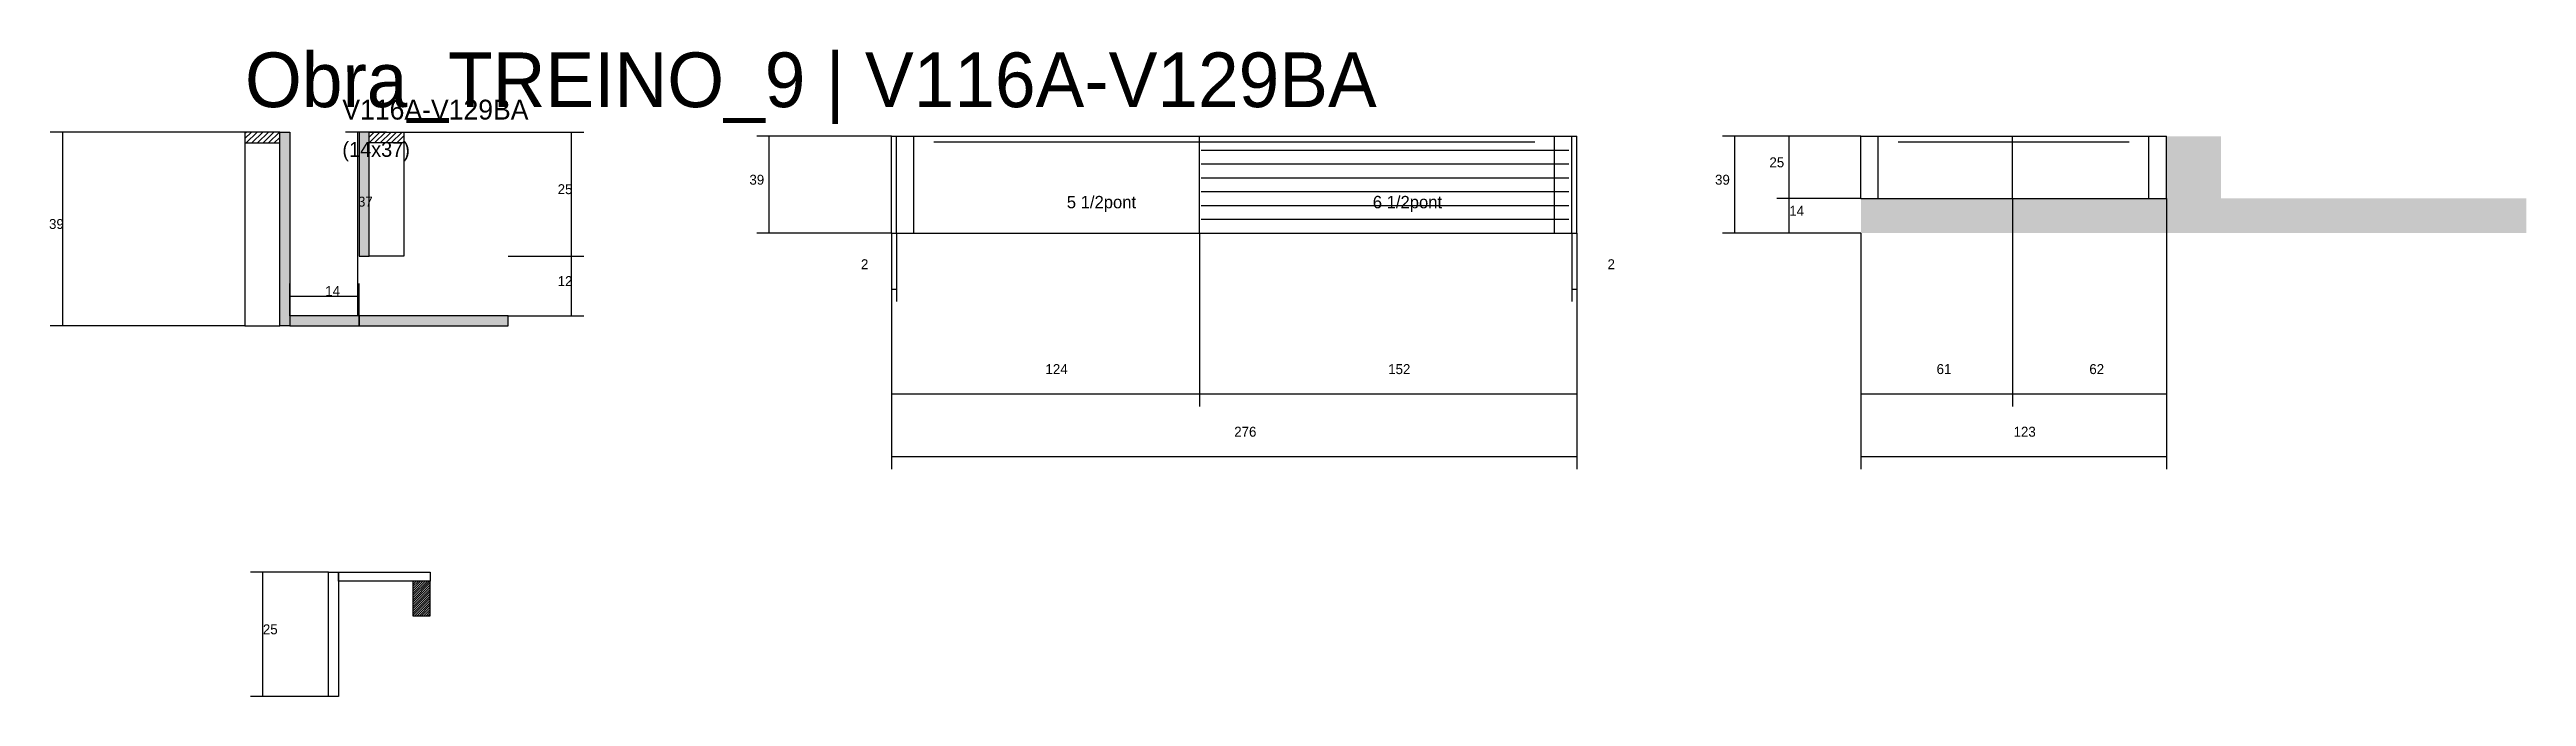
# Model space of a CAD drawing. Header units: metres. Extents: x -41 to 34800, y -36000 to 1848.
# Drawn here: x 17401 to 18399, y -32697 to -32437 of the extents above; entities that cross this region are included whole.
import ezdxf

# ---------------------------------------------------------------- set-up
doc = ezdxf.new("R2010")
doc.units = ezdxf.units.M
for name, color, linetype in [('COTA', 4, 'Continuous'), ('Cota Seção (2x)', 4, 'Continuous'), ('Hachura', 253, 'Continuous'), ('LABEL_ID', 3, 'Continuous'), ('Madeira', 126, 'Continuous'), ('NOMENCLATURA', 7, 'Continuous'), ('Painéis', 200, 'Continuous'), ('SARR_2.2x7', 40, 'Continuous'), ('Texto Seção', 7, 'Continuous')]:
    doc.layers.add(name, color=color, linetype=linetype)

msp = doc.modelspace()

# ---------------------------------------------------------------- texts
at = {"layer": 'COTA'}
for s, p in [('25', (18093.8, -32484.2)), ('25', (17605.9, -32495)), ('39', (17683.1, -32491.2)), ('39', (18071.9, -32491.2)), ('14', (18101.8, -32503.7)), ('39', (17401.1, -32509)), ('2', (17728, -32525.2)), ('2', (18028.6, -32525.2)), ('12', (17605.9, -32532)), ('124', (17802.3, -32567.4)), ('152', (17940.3, -32567.4)), ('61', (18161.1, -32567.4)), ('62', (18222.6, -32567.4)), ('276', (17878.3, -32592.6)), ('123', (18192.1, -32592.6))]:
    msp.add_text(s, height=4, dxfattribs=at).set_placement(p)
at = {"layer": 'Cota Seção (2x)'}
for s, p in [('37', (17525.5, -32500)), ('14', (17512.3, -32536)), ('25', (17487.2, -32672.1))]:
    msp.add_text(s, height=4, dxfattribs=at).set_placement(p)
at = {"layer": 'LABEL_ID'}
msp.add_text('Obra_TREINO_9 | V116A-V129BA', height=22, dxfattribs=at).set_placement((17480, -32460))
at = {"layer": 'NOMENCLATURA'}
for s, p in [('5 1/2pont', (17810.9, -32500.7)), ('6 1/2pont', (17934.1, -32500.7))]:
    msp.add_text(s, height=5, dxfattribs=at).set_placement(p)
at = {"layer": 'Texto Seção'}
for s, height, p in [('V116A-V129BA', 8, (17519.2, -32465)), ('(14x37)', 6, (17519.2, -32480))]:
    msp.add_text(s, height=height, dxfattribs=at).set_placement(p)

# ---------------------------------------------------------------- hatches: boundary and pattern name
at = {"layer": 'COTA'}
h = msp.add_hatch(dxfattribs=at)
h.set_pattern_fill('AR-CONC', scale=0.03)
h.paths.add_polyline_path([(18275.6, -32471.7), (18253.6, -32471.7), (18253.6, -32496.7), (18130.6, -32496.7), (18130.6, -32510.7), (18398.6, -32510.7), (18398.6, -32496.7), (18275.6, -32496.7)])
at = {"layer": 'Hachura'}
h = msp.add_hatch(dxfattribs=at)
h.set_pattern_fill('ANSI31', scale=0.5)
h.paths.add_polyline_path([(17494, -32474.4), (17494, -32470), (17494, -32470), (17480, -32470), (17480, -32470), (17480, -32474.4), (17480, -32474.4), (17494, -32474.4)])
h = msp.add_hatch(color=8, dxfattribs=at)
h.dxf.hatch_style = 1
h.paths.add_polyline_path([(17498, -32470), (17494, -32470), (17494, -32470), (17494, -32548), (17494, -32548), (17498, -32548), (17498, -32548), (17498, -32470)])
h = msp.add_hatch(color=8, dxfattribs=at)
h.dxf.hatch_style = 1
h.paths.add_polyline_path([(17530, -32470), (17526, -32470), (17526, -32520), (17530, -32520)])
h = msp.add_hatch(dxfattribs=at)
h.set_pattern_fill('ANSI31', scale=0.5)
h.paths.add_polyline_path([(17530, -32474.4), (17530, -32470), (17530, -32470), (17544, -32470), (17544, -32470), (17544, -32474.4), (17544, -32474.4), (17530, -32474.4)])
h = msp.add_hatch(color=8, dxfattribs=at)
h.dxf.hatch_style = 1
h.paths.add_polyline_path([(17526, -32548), (17526, -32544), (17526, -32544), (17498, -32544), (17498, -32544), (17498, -32548), (17498, -32548), (17526, -32548)])
h = msp.add_hatch(color=8, dxfattribs=at)
h.dxf.hatch_style = 1
h.paths.add_polyline_path([(17586, -32548), (17586, -32544), (17586, -32544), (17526, -32544), (17526, -32544), (17526, -32548), (17526, -32548), (17586, -32548)])
at = {"layer": 'Madeira'}
h = msp.add_hatch(dxfattribs=at)
h.set_pattern_fill('ANSI31', scale=0.2)
h.paths.add_polyline_path([(17554.6, -32650.7), (17547.6, -32650.7), (17547.6, -32664.7), (17554.6, -32664.7)])

# ---------------------------------------------------------------- linework, layer by layer
at = {"layer": 'COTA'}
for p, q in [((17480, -32470), (17401.6, -32470)), ((17406.6, -32548), (17406.6, -32470)), ((17544, -32470), (17616.4, -32470)), ((17611.4, -32520), (17611.4, -32470)), ((17740.3, -32471.7), (17686.1, -32471.7)), ((17691.1, -32510.7), (17691.1, -32471.7)), ((18130.6, -32471.7), (18074.9, -32471.7)), ((18079.9, -32510.7), (18079.9, -32471.7)), ((18130.6, -32471.7), (18096.8, -32471.7)), ((18101.8, -32496.7), (18101.8, -32471.7)), ((18130.6, -32496.7), (18096.8, -32496.7)), ((18130.6, -32496.7), (18096.8, -32496.7)), ((18101.8, -32510.7), (18101.8, -32496.7)), ((18191.6, -32496.7), (18191.6, -32580.4)), ((18253.6, -32496.7), (18253.6, -32580.4)), ((18253.6, -32496.7), (18253.6, -32605.6)), ((17740.3, -32510.7), (17686.1, -32510.7)), ((17740.3, -32510.7), (17740.3, -32580.4)), ((17740.3, -32510.7), (17740.3, -32605.6)), ((17740.3, -32510.7), (17740.3, -32538.2)), ((17742.3, -32510.7), (17742.3, -32538.2)), ((17864.3, -32510.7), (17864.3, -32580.4)), ((17864.3, -32510.7), (17864.3, -32580.4)), ((18014.3, -32510.7), (18014.3, -32538.2)), ((18016.3, -32510.7), (18016.3, -32580.4)), ((18016.3, -32510.7), (18016.3, -32605.6)), ((18016.3, -32510.7), (18016.3, -32538.2)), ((18130.6, -32510.7), (18074.9, -32510.7)), ((18130.6, -32510.7), (18096.8, -32510.7)), ((18130.6, -32510.7), (18130.6, -32580.4)), ((18130.6, -32510.7), (18130.6, -32605.6)), ((18191.6, -32510.7), (18191.6, -32580.4)), ((17586, -32520), (17616.4, -32520)), ((17586, -32520), (17616.4, -32520)), ((17611.4, -32544), (17611.4, -32520)), ((17740.3, -32533.2), (17742.3, -32533.2)), ((18014.3, -32533.2), (18016.3, -32533.2)), ((17480, -32548), (17401.6, -32548)), ((17586, -32544), (17616.4, -32544)), ((17740.3, -32575.4), (17864.3, -32575.4)), ((17864.3, -32575.4), (18016.3, -32575.4)), ((18130.6, -32575.4), (18191.6, -32575.4)), ((18191.6, -32575.4), (18253.6, -32575.4)), ((17740.3, -32600.6), (18016.3, -32600.6)), ((18130.6, -32600.6), (18253.6, -32600.6))]:
    msp.add_line(p, q, dxfattribs=at)
at = {"layer": 'Cota Seção (2x)'}
for p, q in [((17537, -32470), (17520.5, -32470)), ((17525.5, -32544), (17525.5, -32470)), ((17498, -32544), (17498, -32531)), ((17526, -32544), (17526, -32531)), ((17498, -32536), (17526, -32536)), ((17537, -32544), (17520.5, -32544)), ((17513.6, -32647.1), (17482.2, -32647.1)), ((17487.2, -32697.1), (17487.2, -32647.1)), ((17513.6, -32697.1), (17482.2, -32697.1))]:
    msp.add_line(p, q, dxfattribs=at)
at = {"layer": 'Madeira'}
for points in [[(17494, -32474.4), (17494, -32470), (17480, -32470), (17480, -32474.4)], [(17494, -32470), (17480, -32470), (17480, -32548), (17494, -32548)], [(17530, -32474.4), (17530, -32470), (17544, -32470), (17544, -32474.4)], [(17530, -32470), (17544, -32470), (17544, -32520), (17530, -32520)], [(17554.6, -32650.7), (17547.6, -32650.7), (17547.6, -32664.7), (17554.6, -32664.7)]]:
    msp.add_lwpolyline(points, close=True, dxfattribs=at)
at = {"layer": 'Painéis'}
for p, q in [((17740.3, -32471.7), (18016.3, -32471.7)), ((17740.3, -32510.7), (17740.3, -32471.7)), ((17742.3, -32510.7), (17742.3, -32471.7)), ((17864.3, -32510.7), (17864.3, -32471.7)), ((18014.3, -32510.7), (18014.3, -32471.7)), ((18016.3, -32510.7), (18016.3, -32471.7)), ((18130.6, -32471.7), (18253.6, -32471.7)), ((18130.6, -32496.7), (18130.6, -32471.7)), ((18191.6, -32496.7), (18191.6, -32471.7)), ((18253.6, -32496.7), (18253.6, -32471.7)), ((18130.6, -32496.7), (18253.6, -32496.7)), ((17740.3, -32510.7), (18016.3, -32510.7))]:
    msp.add_line(p, q, dxfattribs=at)
for points in [[(17494, -32470), (17498, -32470), (17498, -32548), (17494, -32548)], [(17530, -32470), (17526, -32470), (17526, -32520), (17530, -32520)], [(17526, -32548), (17526, -32544), (17498, -32544), (17498, -32548)], [(17586, -32548), (17586, -32544), (17526, -32544), (17526, -32548)], [(17517.6, -32697.1), (17513.6, -32697.1), (17513.6, -32647.1), (17517.6, -32647.1)]]:
    msp.add_lwpolyline(points, close=True, dxfattribs=at)
msp.add_lwpolyline([(17517.6, -32647.1), (17554.6, -32647.1), (17554.6, -32650.7), (17517.6, -32650.7), (17517.6, -32647.1)], dxfattribs=at)
at = {"layer": 'SARR_2.2x7'}
for p, q in [((17749.3, -32510.7), (17749.3, -32471.7)), ((18007.3, -32510.7), (18007.3, -32471.7)), ((18137.6, -32496.7), (18137.6, -32471.7)), ((18246.6, -32496.7), (18246.6, -32471.7)), ((17757.3, -32473.9), (17864.3, -32473.9)), ((17864.3, -32473.9), (17999.3, -32473.9)), ((17865, -32477.27), (18013, -32477.27)), ((18145.6, -32473.9), (18191.6, -32473.9)), ((18191.6, -32473.9), (18238.6, -32473.9)), ((17865, -32482.84), (18013, -32482.84)), ((17865, -32488.41), (18013, -32488.41)), ((17865, -32493.99), (18013, -32493.99)), ((17865, -32499.56), (18013, -32499.56)), ((17865, -32505.13), (18013, -32505.13))]:
    msp.add_line(p, q, dxfattribs=at)

msp.set_redraw_order([(e.dxf.handle, doc.entitydb.next_handle()) for e in msp.query("TEXT MTEXT ATTDEF DIMENSION ARC_DIMENSION")])  # texts and dimensions are drawn at this point

doc.saveas('drawing.dxf')
